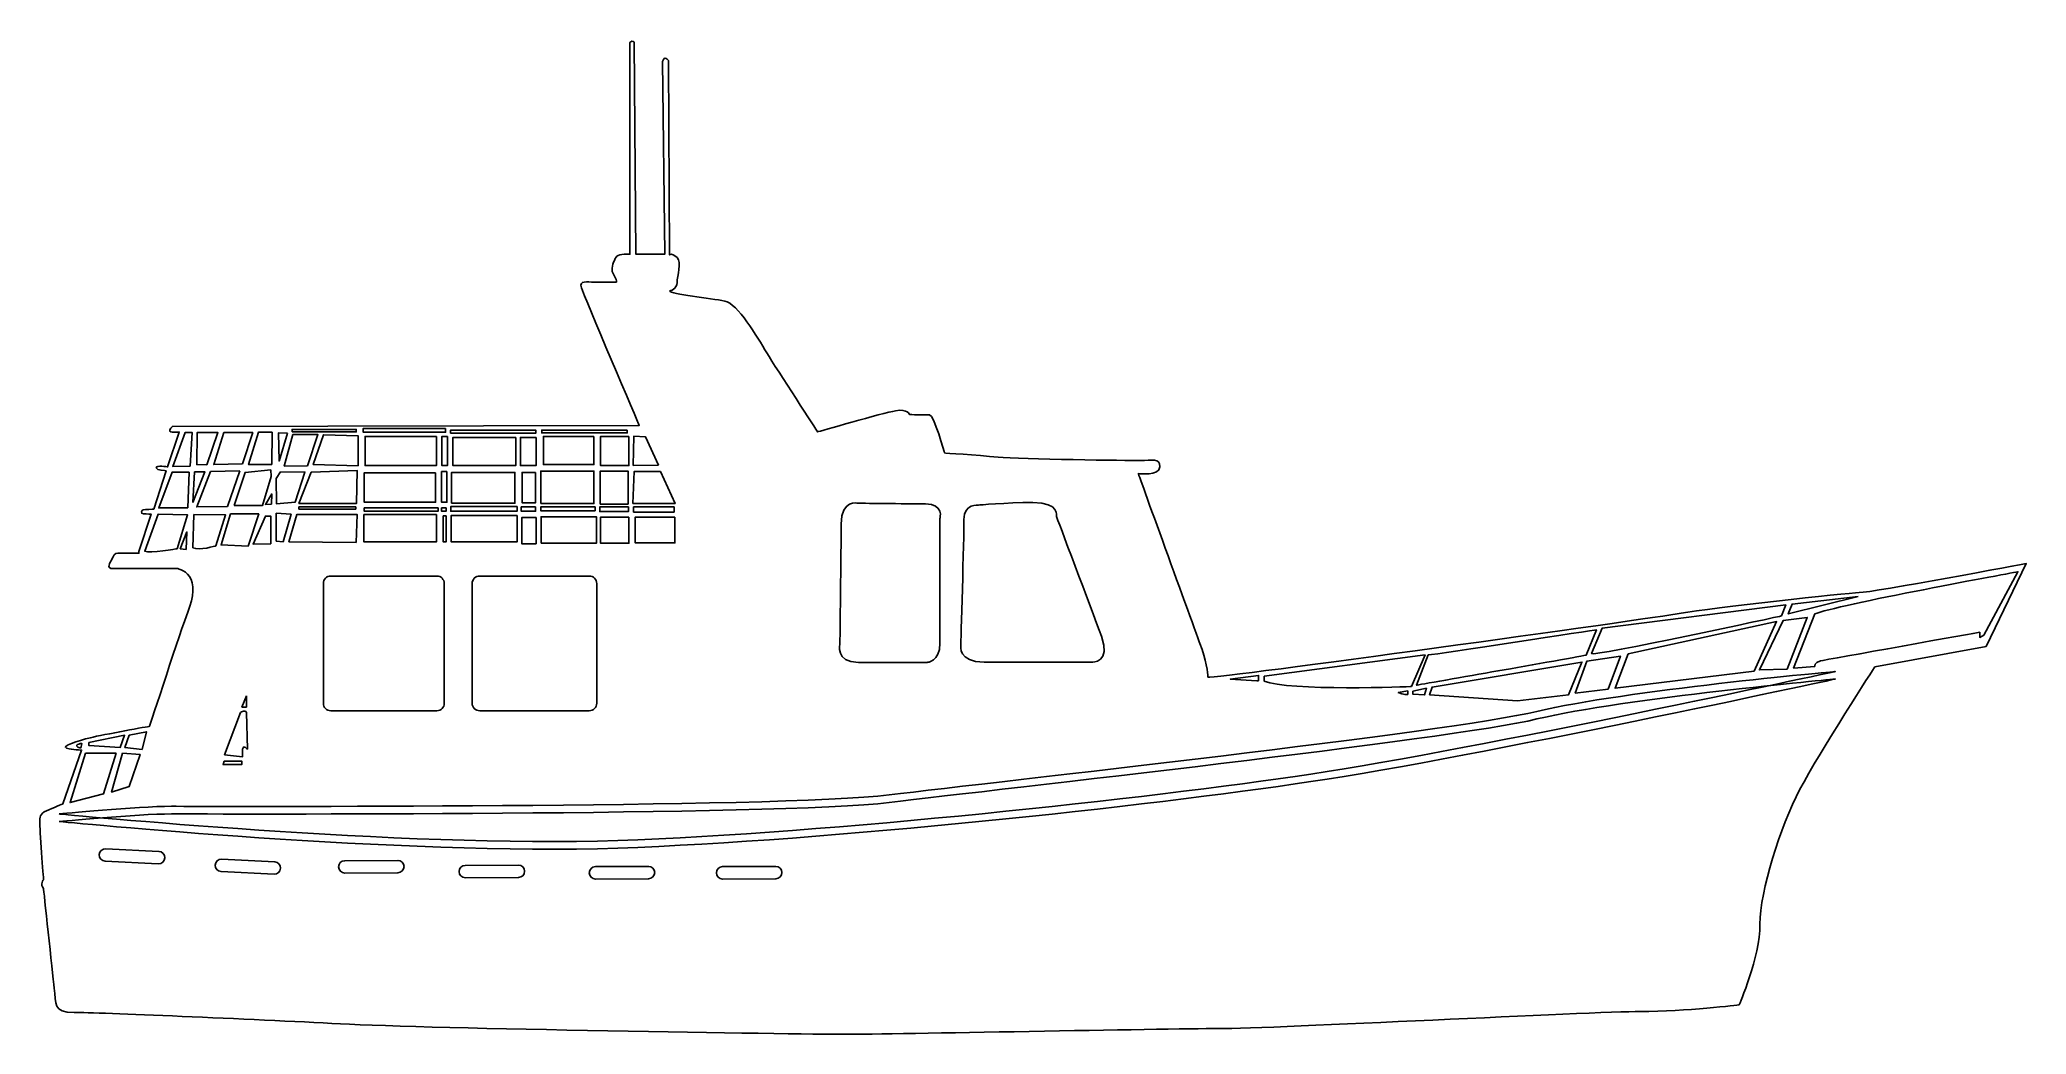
# Model space of a CAD drawing. Header units: centimetres. Extents: x -9.2 to 9.2, y -4.6 to 4.6.
import ezdxf

# ---------------------------------------------------------------- set-up
doc = ezdxf.new("R2010")
doc.units = ezdxf.units.CM
doc.header["$MEASUREMENT"] = 0
doc.layers.add('Camada 1', color=7, linetype='Continuous')

msp = doc.modelspace()

# ---------------------------------------------------------------- linework, layer by layer
at = {"layer": 'Camada 1'}
for points, knots in [([(6.00968, -0.70107), (6.28363, -0.654), (7.54776, -0.50946), (7.66132, -0.50946), (7.66132, -0.50946), (7.77477, -0.50946), (9.21133, -0.23932), (9.21133, -0.23932), (9.21133, -0.23932), (9.21133, -0.23932), (8.8393, -1.01018), (8.8393, -1.01018), (8.8393, -1.01018), (8.8393, -1.01018), (7.80745, -1.19764), (7.80745, -1.19764), (7.80745, -1.19764), (7.80745, -1.19764), (7.29672, -1.98115), (7.11186, -2.33352), (7.11186, -2.33352), (6.927, -2.68552), (6.742, -3.27586), (6.742, -3.58384), (6.742, -3.58384), (6.742, -3.89195), (6.54827, -4.33235), (6.54827, -4.33235), (6.54827, -4.33235), (6.54827, -4.33235), (6.05506, -4.394), (5.63255, -4.394), (5.63255, -4.394), (5.20967, -4.394), (2.2248, -4.55259), (1.72283, -4.55259), (1.72283, -4.55259), (1.22076, -4.55259), (-1.30638, -4.60527), (-1.74678, -4.60527), (-1.74678, -4.60527), (-2.18689, -4.60527), (-5.60364, -4.55259), (-6.4226, -4.50856), (-6.4226, -4.50856), (-7.24151, -4.46453), (-8.69164, -4.40265), (-8.89135, -4.40265), (-8.89135, -4.40265), (-9.09093, -4.40265), (-9.0587, -4.32346), (-9.07629, -4.17678), (-9.07629, -4.17678), (-9.09381, -4.02975), (-9.17606, -3.25206), (-9.17606, -3.25206), (-9.17606, -3.25206), (-9.21128, -3.21669), (-9.17606, -3.16996), (-9.17606, -3.16996), (-9.17606, -3.16996), (-9.17606, -3.16996), (-9.21132, -2.68245), (-9.21132, -2.63843), (-9.21132, -2.63843), (-9.21132, -2.59441), (-9.21132, -2.55937), (-9.1497, -2.53286), (-9.1497, -2.53286), (-9.08797, -2.50635), (-8.99701, -2.46828), (-8.99701, -2.46828), (-8.99701, -2.46828), (-8.99701, -2.46828), (-8.82387, -1.96928), (-8.82387, -1.96928), (-8.82387, -1.96928), (-8.82387, -1.96928), (-8.90602, -1.96928), (-8.9618, -1.95174), (-8.9618, -1.95174), (-9.01752, -1.93388), (-8.85909, -1.88393), (-8.74161, -1.85472), (-8.74161, -1.85472), (-8.62424, -1.82551), (-8.19276, -1.74912), (-8.19276, -1.74912), (-8.19276, -1.74912), (-8.19276, -1.74912), (-7.89629, -0.838), (-7.83756, -0.68952), (-7.83756, -0.68952), (-7.77888, -0.54082), (-7.77888, -0.42713), (-7.8219, -0.36064), (-7.8219, -0.36064), (-7.86497, -0.29415), (-7.94522, -0.28415), (-7.94522, -0.28415), (-7.94522, -0.28415), (-7.94522, -0.28415), (-8.45981, -0.2864), (-8.53029, -0.2864), (-8.53029, -0.2864), (-8.60072, -0.2864), (-8.5577, -0.23338), (-8.54204, -0.20012), (-8.54204, -0.20012), (-8.52643, -0.16686), (-8.51667, -0.14339), (-8.48727, -0.14339), (-8.48727, -0.14339), (-8.4579, -0.14339), (-8.29156, -0.14339), (-8.29156, -0.14339), (-8.29156, -0.14339), (-8.29156, -0.14339), (-8.29156, -0.12778), (-8.29156, -0.12778), (-8.29156, -0.12778), (-8.29156, -0.12778), (-8.17811, 0.21861), (-8.17811, 0.21861), (-8.17811, 0.21861), (-8.17811, 0.21861), (-8.21523, 0.22052), (-8.24849, 0.22052), (-8.24849, 0.22052), (-8.2818, 0.22052), (-8.26614, 0.2597), (-8.25241, 0.2597), (-8.25241, 0.2597), (-8.23876, 0.2597), (-8.15459, 0.26565), (-8.15459, 0.26565), (-8.15459, 0.26565), (-8.15459, 0.26565), (-8.03918, 0.6217), (-8.03918, 0.6217), (-8.03918, 0.6217), (-8.03918, 0.6217), (-8.13118, 0.6217), (-8.13118, 0.64932), (-8.13118, 0.64932), (-8.13118, 0.67649), (-8.02548, 0.65707), (-8.02548, 0.65707), (-8.02548, 0.65707), (-8.02548, 0.65707), (-7.91782, 0.97999), (-7.91782, 0.97999), (-7.91782, 0.97999), (-7.91782, 0.97999), (-7.93153, 0.97999), (-7.98235, 0.97999), (-7.98235, 0.97999), (-8.03328, 0.97999), (-7.98235, 1.03076), (-7.98235, 1.03076), (-7.98235, 1.03076), (-7.98235, 1.03076), (-3.65168, 1.04232), (-3.65168, 1.04232), (-3.65168, 1.04232), (-3.65168, 1.04232), (-4.16436, 2.24379), (-4.18794, 2.31838), (-4.18794, 2.31838), (-4.21141, 2.39273), (-4.13505, 2.36926), (-4.06848, 2.36926), (-4.06848, 2.36926), (-4.00194, 2.36926), (-3.90018, 2.36926), (-3.86885, 2.36926), (-3.86885, 2.36926), (-3.83768, 2.36926), (-3.90417, 2.44755), (-3.90417, 2.48462), (-3.90417, 2.48462), (-3.90417, 2.5219), (-3.8797, 2.59133), (-3.85914, 2.6121), (-3.85914, 2.6121), (-3.83858, 2.63245), (-3.73783, 2.6294), (-3.73783, 2.6294), (-3.73783, 2.6294), (-3.73783, 2.6294), (-3.73781, 4.59441), (-3.73781, 4.59441), (-3.73781, 4.59441), (-3.71328, 4.61873), (-3.69857, 4.59441), (-3.69857, 4.59441), (-3.69857, 4.59441), (-3.69857, 4.59441), (-3.68291, 2.6294), (-3.68291, 2.6294), (-3.68291, 2.6294), (-3.68291, 2.6294), (-3.41491, 2.6294), (-3.41491, 2.6294), (-3.41491, 2.6294), (-3.41491, 2.6294), (-3.43446, 4.41621), (-3.43446, 4.41621), (-3.43446, 4.41621), (-3.4188, 4.47878), (-3.37964, 4.42407), (-3.37964, 4.42407), (-3.37964, 4.42407), (-3.37964, 4.42407), (-3.36993, 2.62345), (-3.36993, 2.62345), (-3.36993, 2.62345), (-3.36993, 2.62345), (-3.34842, 2.64512), (-3.30143, 2.59829), (-3.30143, 2.59829), (-3.25444, 2.55135), (-3.30143, 2.4297), (-3.30143, 2.36736), (-3.30143, 2.36736), (-3.30143, 2.30468), (-3.36792, 2.28896), (-3.36792, 2.28896), (-3.36792, 2.28896), (-3.36792, 2.26165), (-2.98046, 2.21842), (-2.85915, 2.19527), (-2.85915, 2.19527), (-2.73786, 2.17146), (-2.56168, 1.86639), (-2.46778, 1.71375), (-2.46778, 1.71375), (-2.37388, 1.56111), (-1.99807, 0.98189), (-1.99807, 0.98189), (-1.99807, 0.98189), (-1.99807, 0.98189), (-1.38752, 1.158), (-1.27401, 1.17744), (-1.27401, 1.17744), (-1.16056, 1.1972), (-1.14484, 1.14207), (-1.14484, 1.14207), (-1.14484, 1.14207), (-1.14484, 1.14207), (-1.004, 1.13823), (-0.96088, 1.13823), (-0.96088, 1.13823), (-0.91791, 1.13823), (-0.82015, 0.78599), (-0.82015, 0.78599), (-0.82015, 0.78599), (-0.82015, 0.78599), (-0.52644, 0.76657), (-0.32302, 0.74702), (-0.32302, 0.74702), (-0.11945, 0.72736), (0.89031, 0.71567), (0.99601, 0.71567), (0.99601, 0.71567), (1.10171, 0.71567), (1.17595, 0.74298), (1.17595, 0.65704), (1.17595, 0.65704), (1.17595, 0.57065), (0.97635, 0.59415), (0.97635, 0.59415), (0.97635, 0.59415), (0.97635, 0.59415), (1.5166, -0.89699), (1.56738, -1.03775), (1.56738, -1.03775), (1.61826, -1.1788), (1.62231, -1.29225), (1.62231, -1.29225), (1.62231, -1.29225), (1.69652, -1.31162), (5.73573, -0.748), (6.00968, -0.70107)], [0, 0, 0, 0, 0.01388889, 0.01388889, 0.01388889, 0.01388889, 0.02777778, 0.02777778, 0.02777778, 0.02777778, 0.04166667, 0.04166667, 0.04166667, 0.04166667, 0.05555556, 0.05555556, 0.05555556, 0.05555556, 0.06944444, 0.06944444, 0.06944444, 0.06944444, 0.08333333, 0.08333333, 0.08333333, 0.08333333, 0.09722222, 0.09722222, 0.09722222, 0.09722222, 0.11111111, 0.11111111, 0.11111111, 0.11111111, 0.125, 0.125, 0.125, 0.125, 0.13888889, 0.13888889, 0.13888889, 0.13888889, 0.15277778, 0.15277778, 0.15277778, 0.15277778, 0.16666667, 0.16666667, 0.16666667, 0.16666667, 0.18055556, 0.18055556, 0.18055556, 0.18055556, 0.19444444, 0.19444444, 0.19444444, 0.19444444, 0.20833333, 0.20833333, 0.20833333, 0.20833333, 0.22222222, 0.22222222, 0.22222222, 0.22222222, 0.23611111, 0.23611111, 0.23611111, 0.23611111, 0.25, 0.25, 0.25, 0.25, 0.26388889, 0.26388889, 0.26388889, 0.26388889, 0.27777778, 0.27777778, 0.27777778, 0.27777778, 0.29166667, 0.29166667, 0.29166667, 0.29166667, 0.30555556, 0.30555556, 0.30555556, 0.30555556, 0.31944444, 0.31944444, 0.31944444, 0.31944444, 0.33333333, 0.33333333, 0.33333333, 0.33333333, 0.34722222, 0.34722222, 0.34722222, 0.34722222, 0.36111111, 0.36111111, 0.36111111, 0.36111111, 0.375, 0.375, 0.375, 0.375, 0.38888889, 0.38888889, 0.38888889, 0.38888889, 0.40277778, 0.40277778, 0.40277778, 0.40277778, 0.41666667, 0.41666667, 0.41666667, 0.41666667, 0.43055556, 0.43055556, 0.43055556, 0.43055556, 0.44444444, 0.44444444, 0.44444444, 0.44444444, 0.45833333, 0.45833333, 0.45833333, 0.45833333, 0.47222222, 0.47222222, 0.47222222, 0.47222222, 0.48611111, 0.48611111, 0.48611111, 0.48611111, 0.5, 0.5, 0.5, 0.5, 0.51388889, 0.51388889, 0.51388889, 0.51388889, 0.52777778, 0.52777778, 0.52777778, 0.52777778, 0.54166667, 0.54166667, 0.54166667, 0.54166667, 0.55555556, 0.55555556, 0.55555556, 0.55555556, 0.56944444, 0.56944444, 0.56944444, 0.56944444, 0.58333333, 0.58333333, 0.58333333, 0.58333333, 0.59722222, 0.59722222, 0.59722222, 0.59722222, 0.61111111, 0.61111111, 0.61111111, 0.61111111, 0.625, 0.625, 0.625, 0.625, 0.63888889, 0.63888889, 0.63888889, 0.63888889, 0.65277778, 0.65277778, 0.65277778, 0.65277778, 0.66666667, 0.66666667, 0.66666667, 0.66666667, 0.68055556, 0.68055556, 0.68055556, 0.68055556, 0.69444444, 0.69444444, 0.69444444, 0.69444444, 0.70833333, 0.70833333, 0.70833333, 0.70833333, 0.72222222, 0.72222222, 0.72222222, 0.72222222, 0.73611111, 0.73611111, 0.73611111, 0.73611111, 0.75, 0.75, 0.75, 0.75, 0.76388889, 0.76388889, 0.76388889, 0.76388889, 0.77777778, 0.77777778, 0.77777778, 0.77777778, 0.79166667, 0.79166667, 0.79166667, 0.79166667, 0.80555556, 0.80555556, 0.80555556, 0.80555556, 0.81944444, 0.81944444, 0.81944444, 0.81944444, 0.83333333, 0.83333333, 0.83333333, 0.83333333, 0.84722222, 0.84722222, 0.84722222, 0.84722222, 0.86111111, 0.86111111, 0.86111111, 0.86111111, 0.875, 0.875, 0.875, 0.875, 0.88888889, 0.88888889, 0.88888889, 0.88888889, 0.90277778, 0.90277778, 0.90277778, 0.90277778, 0.91666667, 0.91666667, 0.91666667, 0.91666667, 0.93055556, 0.93055556, 0.93055556, 0.93055556, 0.94444444, 0.94444444, 0.94444444, 0.94444444, 0.95833333, 0.95833333, 0.95833333, 0.95833333, 0.97222222, 0.97222222, 0.97222222, 0.97222222, 1, 1, 1, 1]), ([(-7.817, 0.66384), (-7.817, 0.66384), (-7.79649, 0.97507), (-7.79649, 0.97507), (-7.79649, 0.97507), (-7.79649, 0.97507), (-7.86393, 0.97507), (-7.86393, 0.97507), (-7.86393, 0.97507), (-7.86393, 0.97507), (-7.97844, 0.66069), (-7.97844, 0.66069), (-7.97844, 0.66069), (-7.97844, 0.66069), (-7.817, 0.66384), (-7.817, 0.66384)], [0, 0, 0, 0, 0.2, 0.2, 0.2, 0.2, 0.4, 0.4, 0.4, 0.4, 0.6, 0.6, 0.6, 0.6, 1, 1, 1, 1]), ([(-7.66145, 0.67553), (-7.66145, 0.67553), (-7.55874, 0.97509), (-7.55874, 0.97509), (-7.55874, 0.97509), (-7.55874, 0.97509), (-7.75241, 0.9751), (-7.75241, 0.9751), (-7.75241, 0.9751), (-7.75241, 0.9751), (-7.75537, 0.67848), (-7.75537, 0.67848), (-7.75537, 0.67848), (-7.75537, 0.67848), (-7.66145, 0.67553), (-7.66145, 0.67553)], [0, 0, 0, 0, 0.2, 0.2, 0.2, 0.2, 0.4, 0.4, 0.4, 0.4, 0.6, 0.6, 0.6, 0.6, 1, 1, 1, 1]), ([(-7.32977, 0.6844), (-7.32977, 0.6844), (-7.23582, 0.97507), (-7.23582, 0.97507), (-7.23582, 0.97507), (-7.23582, 0.97507), (-7.50291, 0.97507), (-7.50291, 0.97507), (-7.50291, 0.97507), (-7.50291, 0.97507), (-7.59686, 0.67845), (-7.59686, 0.67845), (-7.59686, 0.67845), (-7.59686, 0.67845), (-7.32977, 0.6844), (-7.32977, 0.6844)], [0, 0, 0, 0, 0.2, 0.2, 0.2, 0.2, 0.4, 0.4, 0.4, 0.4, 0.6, 0.6, 0.6, 0.6, 1, 1, 1, 1]), ([(-7.05971, 0.67844), (-7.05971, 0.67844), (-7.05675, 0.97787), (-7.05675, 0.97787), (-7.05675, 0.97787), (-7.05675, 0.97787), (-7.18292, 0.97787), (-7.18292, 0.97787), (-7.18292, 0.97787), (-7.18292, 0.97787), (-7.27402, 0.67844), (-7.27402, 0.67844), (-7.27402, 0.67844), (-7.27402, 0.67844), (-7.05971, 0.67844), (-7.05971, 0.67844)], [0, 0, 0, 0, 0.2, 0.2, 0.2, 0.2, 0.4, 0.4, 0.4, 0.4, 0.6, 0.6, 0.6, 0.6, 1, 1, 1, 1]), ([(-6.91294, 0.96925), (-6.91294, 0.96925), (-6.99803, 0.97195), (-6.99803, 0.97195), (-6.99803, 0.97195), (-6.99803, 0.97195), (-6.99213, 0.71094), (-6.99213, 0.71094), (-6.99213, 0.71094), (-6.99213, 0.71094), (-6.91294, 0.96925), (-6.91294, 0.96925)], [0, 0, 0, 0, 0.25, 0.25, 0.25, 0.25, 0.5, 0.5, 0.5, 0.5, 1, 1, 1, 1]), ([(-6.72802, 0.66654), (-6.72802, 0.66654), (-6.63108, 0.95734), (-6.63108, 0.95734), (-6.63108, 0.95734), (-6.63108, 0.95734), (-6.86301, 0.95734), (-6.86301, 0.95734), (-6.86301, 0.95734), (-6.86301, 0.95734), (-6.94371, 0.66228), (-6.94371, 0.66228), (-6.94371, 0.66228), (-6.94371, 0.66228), (-6.72802, 0.66654), (-6.72802, 0.66654)], [0, 0, 0, 0, 0.2, 0.2, 0.2, 0.2, 0.4, 0.4, 0.4, 0.4, 0.6, 0.6, 0.6, 0.6, 1, 1, 1, 1]), ([(-6.8718, 0.98081), (-6.8718, 0.98081), (-6.2759, 0.98081), (-6.2759, 0.98081), (-6.2759, 0.98081), (-6.2759, 0.98081), (-6.2759, 1.00428), (-6.2759, 1.00428), (-6.2759, 1.00428), (-6.2759, 1.00428), (-6.8718, 1.00428), (-6.8718, 1.00428), (-6.8718, 1.00428), (-6.8718, 1.00428), (-6.8718, 0.98081), (-6.8718, 0.98081)], [0, 0, 0, 0, 0.2, 0.2, 0.2, 0.2, 0.4, 0.4, 0.4, 0.4, 0.6, 0.6, 0.6, 0.6, 1, 1, 1, 1]), ([(-6.25831, 0.66654), (-6.25831, 0.66654), (-6.25831, 0.94565), (-6.25831, 0.94565), (-6.25831, 0.94565), (-6.25831, 0.94565), (-6.58118, 0.9543), (-6.58118, 0.9543), (-6.58118, 0.9543), (-6.58118, 0.9543), (-6.67513, 0.67845), (-6.67513, 0.67845), (-6.67513, 0.67845), (-6.67513, 0.67845), (-6.25831, 0.66654), (-6.25831, 0.66654)], [0, 0, 0, 0, 0.2, 0.2, 0.2, 0.2, 0.4, 0.4, 0.4, 0.4, 0.6, 0.6, 0.6, 0.6, 1, 1, 1, 1]), ([(-5.44815, 1.01327), (-5.44815, 1.01327), (-6.21135, 1.01327), (-6.21135, 1.01327), (-6.21135, 1.01327), (-6.21135, 1.01327), (-6.21135, 0.9779), (-6.21135, 0.9779), (-6.21135, 0.9779), (-6.21135, 0.9779), (-5.44815, 0.9779), (-5.44815, 0.9779), (-5.44815, 0.9779), (-5.44815, 0.9779), (-5.44815, 1.01327), (-5.44815, 1.01327)], [0, 0, 0, 0, 0.2, 0.2, 0.2, 0.2, 0.4, 0.4, 0.4, 0.4, 0.6, 0.6, 0.6, 0.6, 1, 1, 1, 1]), ([(-5.53234, 0.9389), (-5.53234, 0.9389), (-6.19372, 0.9389), (-6.19372, 0.9389), (-6.19372, 0.9389), (-6.19372, 0.9389), (-6.19372, 0.66879), (-6.19372, 0.66879), (-6.19372, 0.66879), (-6.19372, 0.66879), (-5.53234, 0.66879), (-5.53234, 0.66879), (-5.53234, 0.66879), (-5.53234, 0.66879), (-5.53234, 0.9389), (-5.53234, 0.9389)], [0, 0, 0, 0, 0.2, 0.2, 0.2, 0.2, 0.4, 0.4, 0.4, 0.4, 0.6, 0.6, 0.6, 0.6, 1, 1, 1, 1]), ([(-5.43053, 0.9389), (-5.43053, 0.9389), (-5.48141, 0.9389), (-5.48141, 0.9389), (-5.48141, 0.9389), (-5.48141, 0.9389), (-5.48141, 0.66879), (-5.48141, 0.66879), (-5.48141, 0.66879), (-5.48141, 0.66879), (-5.43053, 0.66879), (-5.43053, 0.66879), (-5.43053, 0.66879), (-5.43053, 0.66879), (-5.43053, 0.9389), (-5.43053, 0.9389)], [0, 0, 0, 0, 0.2, 0.2, 0.2, 0.2, 0.4, 0.4, 0.4, 0.4, 0.6, 0.6, 0.6, 0.6, 1, 1, 1, 1]), ([(-5.40114, 0.96925), (-5.40114, 0.96925), (-4.61154, 0.96925), (-4.61154, 0.96925), (-4.61154, 0.96925), (-4.61154, 0.96925), (-4.61154, 0.99833), (-4.61154, 0.99833), (-4.61154, 0.99833), (-4.61154, 0.99833), (-5.40114, 0.99833), (-5.40114, 0.99833), (-5.40114, 0.99833), (-5.40114, 0.99833), (-5.40114, 0.96925), (-5.40114, 0.96925)], [0, 0, 0, 0, 0.2, 0.2, 0.2, 0.2, 0.4, 0.4, 0.4, 0.4, 0.6, 0.6, 0.6, 0.6, 1, 1, 1, 1]), ([(-4.79643, 0.93104), (-4.79643, 0.93104), (-5.37971, 0.93104), (-5.37971, 0.93104), (-5.37971, 0.93104), (-5.37971, 0.93104), (-5.37971, 0.66876), (-5.37971, 0.66876), (-5.37971, 0.66876), (-5.37971, 0.66876), (-4.79643, 0.66876), (-4.79643, 0.66876), (-4.79643, 0.66876), (-4.79643, 0.66876), (-4.79643, 0.93104), (-4.79643, 0.93104)], [0, 0, 0, 0, 0.2, 0.2, 0.2, 0.2, 0.4, 0.4, 0.4, 0.4, 0.6, 0.6, 0.6, 0.6, 1, 1, 1, 1]), ([(-4.60858, 0.93104), (-4.60858, 0.93104), (-4.75341, 0.93104), (-4.75341, 0.93104), (-4.75341, 0.93104), (-4.75341, 0.93104), (-4.75341, 0.66876), (-4.75341, 0.66876), (-4.75341, 0.66876), (-4.75341, 0.66876), (-4.60858, 0.66876), (-4.60858, 0.66876), (-4.60858, 0.66876), (-4.60858, 0.66876), (-4.60858, 0.93104), (-4.60858, 0.93104)], [0, 0, 0, 0, 0.2, 0.2, 0.2, 0.2, 0.4, 0.4, 0.4, 0.4, 0.6, 0.6, 0.6, 0.6, 1, 1, 1, 1]), ([(-3.76326, 0.99833), (-3.76326, 0.99833), (-4.55577, 0.99833), (-4.55577, 0.99833), (-4.55577, 0.99833), (-4.55577, 0.99833), (-4.55577, 0.97192), (-4.55577, 0.97192), (-4.55577, 0.97192), (-4.55577, 0.97192), (-3.76326, 0.97192), (-3.76326, 0.97192), (-3.76326, 0.97192), (-3.76326, 0.97192), (-3.76326, 0.99833), (-3.76326, 0.99833)], [0, 0, 0, 0, 0.2, 0.2, 0.2, 0.2, 0.4, 0.4, 0.4, 0.4, 0.6, 0.6, 0.6, 0.6, 1, 1, 1, 1]), ([(-4.07235, 0.9389), (-4.07235, 0.9389), (-4.5401, 0.9389), (-4.5401, 0.9389), (-4.5401, 0.9389), (-4.5401, 0.9389), (-4.5401, 0.67844), (-4.5401, 0.67844), (-4.5401, 0.67844), (-4.5401, 0.67844), (-4.07235, 0.67844), (-4.07235, 0.67844), (-4.07235, 0.67844), (-4.07235, 0.67844), (-4.07235, 0.9389), (-4.07235, 0.9389)], [0, 0, 0, 0, 0.2, 0.2, 0.2, 0.2, 0.4, 0.4, 0.4, 0.4, 0.6, 0.6, 0.6, 0.6, 1, 1, 1, 1]), ([(-3.74755, 0.9389), (-3.74755, 0.9389), (-4.00975, 0.9389), (-4.00975, 0.9389), (-4.00975, 0.9389), (-4.00975, 0.9389), (-4.00975, 0.66879), (-4.00975, 0.66879), (-4.00975, 0.66879), (-4.00975, 0.66879), (-3.74755, 0.66879), (-3.74755, 0.66879), (-3.74755, 0.66879), (-3.74755, 0.66879), (-3.74755, 0.9389), (-3.74755, 0.9389)], [0, 0, 0, 0, 0.2, 0.2, 0.2, 0.2, 0.4, 0.4, 0.4, 0.4, 0.6, 0.6, 0.6, 0.6, 1, 1, 1, 1]), ([(-3.47164, 0.6744), (-3.47164, 0.6744), (-3.59293, 0.93486), (-3.59293, 0.93486), (-3.59293, 0.93486), (-3.59293, 0.93486), (-3.70263, 0.94081), (-3.70263, 0.94081), (-3.70263, 0.94081), (-3.70263, 0.94081), (-3.70644, 0.6707), (-3.70644, 0.6707), (-3.70644, 0.6707), (-3.70644, 0.6707), (-3.47164, 0.6744), (-3.47164, 0.6744)], [0, 0, 0, 0, 0.2, 0.2, 0.2, 0.2, 0.4, 0.4, 0.4, 0.4, 0.6, 0.6, 0.6, 0.6, 1, 1, 1, 1]), ([(-7.83901, 0.27781), (-7.83901, 0.27781), (-7.82586, 0.60801), (-7.82586, 0.60801), (-7.82586, 0.60801), (-7.82586, 0.60801), (-7.98429, 0.60801), (-7.98429, 0.60801), (-7.98429, 0.60801), (-7.98429, 0.60801), (-8.10761, 0.27643), (-8.10761, 0.27643), (-8.10761, 0.27643), (-8.10761, 0.27643), (-7.83901, 0.27781), (-7.83901, 0.27781)], [0, 0, 0, 0, 0.2, 0.2, 0.2, 0.2, 0.4, 0.4, 0.4, 0.4, 0.6, 0.6, 0.6, 0.6, 1, 1, 1, 1]), ([(-7.79062, 0.3262), (-7.79062, 0.3262), (-7.67905, 0.61092), (-7.67905, 0.61092), (-7.67905, 0.61092), (-7.67905, 0.61092), (-7.77596, 0.61092), (-7.77596, 0.61092), (-7.77596, 0.61092), (-7.77596, 0.61092), (-7.79062, 0.3262), (-7.79062, 0.3262)], [0, 0, 0, 0, 0.25, 0.25, 0.25, 0.25, 0.5, 0.5, 0.5, 0.5, 1, 1, 1, 1]), ([(-7.35617, 0.61981), (-7.35617, 0.61981), (-7.62618, 0.61386), (-7.62618, 0.61386), (-7.62618, 0.61386), (-7.62618, 0.61386), (-7.7554, 0.28512), (-7.7554, 0.28512), (-7.7554, 0.28512), (-7.7554, 0.28512), (-7.47068, 0.29084), (-7.47068, 0.29084), (-7.47068, 0.29084), (-7.47068, 0.29084), (-7.35617, 0.61981), (-7.35617, 0.61981)], [0, 0, 0, 0, 0.2, 0.2, 0.2, 0.2, 0.4, 0.4, 0.4, 0.4, 0.6, 0.6, 0.6, 0.6, 1, 1, 1, 1]), ([(-7.40896, 0.29969), (-7.40896, 0.29969), (-7.14485, 0.29969), (-7.14485, 0.29969), (-7.14485, 0.29969), (-7.14485, 0.29969), (-7.06555, 0.56689), (-7.06555, 0.56689), (-7.06555, 0.56689), (-7.06555, 0.56689), (-7.06851, 0.62843), (-7.06851, 0.62843), (-7.06851, 0.62843), (-7.06851, 0.62843), (-7.30624, 0.6052), (-7.30624, 0.6052), (-7.30624, 0.6052), (-7.30624, 0.6052), (-7.40896, 0.29969), (-7.40896, 0.29969)], [0, 0, 0, 0, 0.16666667, 0.16666667, 0.16666667, 0.16666667, 0.33333333, 0.33333333, 0.33333333, 0.33333333, 0.5, 0.5, 0.5, 0.5, 0.66666667, 0.66666667, 0.66666667, 0.66666667, 1, 1, 1, 1]), ([(-6.97747, 0.61095), (-6.97747, 0.61095), (-7.01864, 0.54941), (-7.01864, 0.54941), (-7.01864, 0.54941), (-7.01864, 0.54941), (-7.01568, 0.31457), (-7.01568, 0.31457), (-7.01568, 0.31457), (-7.01568, 0.31457), (-6.84248, 0.32918), (-6.84248, 0.32918), (-6.84248, 0.32918), (-6.84248, 0.32918), (-6.75152, 0.60808), (-6.75152, 0.60808), (-6.75152, 0.60808), (-6.75152, 0.60808), (-6.97747, 0.61095), (-6.97747, 0.61095)], [0, 0, 0, 0, 0.16666667, 0.16666667, 0.16666667, 0.16666667, 0.33333333, 0.33333333, 0.33333333, 0.33333333, 0.5, 0.5, 0.5, 0.5, 0.66666667, 0.66666667, 0.66666667, 0.66666667, 1, 1, 1, 1]), ([(-6.69281, 0.60801), (-6.69281, 0.60801), (-6.80732, 0.31755), (-6.80732, 0.31755), (-6.80732, 0.31755), (-6.80732, 0.31755), (-6.27302, 0.31755), (-6.27302, 0.31755), (-6.27302, 0.31755), (-6.27302, 0.31755), (-6.26712, 0.62248), (-6.26712, 0.62248), (-6.26712, 0.62248), (-6.26712, 0.62248), (-6.69281, 0.60801), (-6.69281, 0.60801)], [0, 0, 0, 0, 0.2, 0.2, 0.2, 0.2, 0.4, 0.4, 0.4, 0.4, 0.6, 0.6, 0.6, 0.6, 1, 1, 1, 1]), ([(-5.5401, 0.6023), (-5.5401, 0.6023), (-6.20158, 0.6023), (-6.20158, 0.6023), (-6.20158, 0.6023), (-6.20158, 0.6023), (-6.20158, 0.32835), (-6.20158, 0.32835), (-6.20158, 0.32835), (-6.20158, 0.32835), (-5.5401, 0.32835), (-5.5401, 0.32835), (-5.5401, 0.32835), (-5.5401, 0.32835), (-5.5401, 0.6023), (-5.5401, 0.6023)], [0, 0, 0, 0, 0.2, 0.2, 0.2, 0.2, 0.4, 0.4, 0.4, 0.4, 0.6, 0.6, 0.6, 0.6, 1, 1, 1, 1]), ([(-5.43445, 0.61386), (-5.43445, 0.61386), (-5.48538, 0.61386), (-5.48538, 0.61386), (-5.48538, 0.61386), (-5.48538, 0.61386), (-5.48538, 0.32835), (-5.48538, 0.32835), (-5.48538, 0.32835), (-5.48538, 0.32835), (-5.43445, 0.32835), (-5.43445, 0.32835), (-5.43445, 0.32835), (-5.43445, 0.32835), (-5.43445, 0.61386), (-5.43445, 0.61386)], [0, 0, 0, 0, 0.2, 0.2, 0.2, 0.2, 0.4, 0.4, 0.4, 0.4, 0.6, 0.6, 0.6, 0.6, 1, 1, 1, 1]), ([(-5.39143, 0.32025), (-5.39143, 0.32025), (-4.80434, 0.32025), (-4.80434, 0.32025), (-4.80434, 0.32025), (-4.80434, 0.32025), (-4.80434, 0.60611), (-4.80434, 0.60611), (-4.80434, 0.60611), (-4.80434, 0.60611), (-5.39143, 0.60611), (-5.39143, 0.60611), (-5.39143, 0.60611), (-5.39143, 0.60611), (-5.39143, 0.32025), (-5.39143, 0.32025)], [0, 0, 0, 0, 0.2, 0.2, 0.2, 0.2, 0.4, 0.4, 0.4, 0.4, 0.6, 0.6, 0.6, 0.6, 1, 1, 1, 1]), ([(-4.61252, 0.60611), (-4.61252, 0.60611), (-4.7378, 0.60611), (-4.7378, 0.60611), (-4.7378, 0.60611), (-4.7378, 0.60611), (-4.7378, 0.3243), (-4.7378, 0.3243), (-4.7378, 0.3243), (-4.7378, 0.3243), (-4.61252, 0.3243), (-4.61252, 0.3243), (-4.61252, 0.3243), (-4.61252, 0.3243), (-4.61252, 0.60611), (-4.61252, 0.60611)], [0, 0, 0, 0, 0.2, 0.2, 0.2, 0.2, 0.4, 0.4, 0.4, 0.4, 0.6, 0.6, 0.6, 0.6, 1, 1, 1, 1]), ([(-4.56556, 0.31644), (-4.56556, 0.31644), (-4.07235, 0.31644), (-4.07235, 0.31644), (-4.07235, 0.31644), (-4.07235, 0.31644), (-4.07235, 0.61791), (-4.07235, 0.61791), (-4.07235, 0.61791), (-4.07235, 0.61791), (-4.56556, 0.61791), (-4.56556, 0.61791), (-4.56556, 0.61791), (-4.56556, 0.61791), (-4.56556, 0.31644), (-4.56556, 0.31644)], [0, 0, 0, 0, 0.2, 0.2, 0.2, 0.2, 0.4, 0.4, 0.4, 0.4, 0.6, 0.6, 0.6, 0.6, 1, 1, 1, 1]), ([(-4.01369, 0.31239), (-4.01369, 0.31239), (-3.7554, 0.31239), (-3.7554, 0.31239), (-3.7554, 0.31239), (-3.7554, 0.31239), (-3.7554, 0.6179), (-3.7554, 0.6179), (-3.7554, 0.6179), (-3.7554, 0.6179), (-4.01369, 0.61791), (-4.01369, 0.61791), (-4.01369, 0.61791), (-4.01369, 0.61791), (-4.01369, 0.31239), (-4.01369, 0.31239)], [0, 0, 0, 0, 0.2, 0.2, 0.2, 0.2, 0.4, 0.4, 0.4, 0.4, 0.6, 0.6, 0.6, 0.6, 1, 1, 1, 1]), ([(-3.71048, 0.31644), (-3.71048, 0.31644), (-3.319, 0.31644), (-3.319, 0.31644), (-3.319, 0.31644), (-3.319, 0.31644), (-3.45597, 0.61576), (-3.45597, 0.61576), (-3.45597, 0.61576), (-3.45597, 0.61576), (-3.69857, 0.61576), (-3.69857, 0.61576), (-3.69857, 0.61576), (-3.69857, 0.61576), (-3.71048, 0.31644), (-3.71048, 0.31644)], [0, 0, 0, 0, 0.2, 0.2, 0.2, 0.2, 0.4, 0.4, 0.4, 0.4, 0.6, 0.6, 0.6, 0.6, 1, 1, 1, 1]), ([(-7.06267, 0.31163), (-7.06267, 0.31163), (-7.05971, 0.40564), (-7.05971, 0.40564), (-7.05971, 0.40564), (-7.05971, 0.40564), (-7.11839, 0.30862), (-7.11839, 0.30862), (-7.11839, 0.30862), (-7.11839, 0.30862), (-7.06267, 0.31163), (-7.06267, 0.31163)], [0, 0, 0, 0, 0.25, 0.25, 0.25, 0.25, 0.5, 0.5, 0.5, 0.5, 1, 1, 1, 1]), ([(-7.93735, -0.10229), (-7.93735, -0.10229), (-7.84051, 0.21164), (-7.84051, 0.21164), (-7.84051, 0.21164), (-7.84051, 0.21164), (-8.11345, 0.21759), (-8.11345, 0.21759), (-8.11345, 0.21759), (-8.11345, 0.21759), (-8.23677, -0.12589), (-8.23677, -0.12589), (-8.23677, -0.12589), (-8.19035, -0.14933), (-7.93735, -0.10229), (-7.93735, -0.10229)], [0, 0, 0, 0, 0.2, 0.2, 0.2, 0.2, 0.4, 0.4, 0.4, 0.4, 0.6, 0.6, 0.6, 0.6, 1, 1, 1, 1]), ([(-7.57916, -0.07588), (-7.57916, -0.07588), (-7.48817, 0.21164), (-7.48817, 0.21164), (-7.48817, 0.21164), (-7.48817, 0.21164), (-7.78183, 0.21455), (-7.78183, 0.21455), (-7.78183, 0.21455), (-7.78183, 0.21455), (-7.79059, -0.09343), (-7.79059, -0.09343), (-7.79059, -0.09343), (-7.73058, -0.12229), (-7.57916, -0.07588), (-7.57916, -0.07588)], [0, 0, 0, 0, 0.2, 0.2, 0.2, 0.2, 0.4, 0.4, 0.4, 0.4, 0.6, 0.6, 0.6, 0.6, 1, 1, 1, 1]), ([(-7.27688, -0.07879), (-7.27688, -0.07879), (-7.18007, 0.22053), (-7.18007, 0.22053), (-7.18007, 0.22053), (-7.18007, 0.22053), (-7.44126, 0.22053), (-7.44126, 0.22053), (-7.44126, 0.22053), (-7.44126, 0.22053), (-7.52945, -0.06723), (-7.52945, -0.06723), (-7.52945, -0.06723), (-7.52945, -0.06723), (-7.27688, -0.07879), (-7.27688, -0.07879)], [0, 0, 0, 0, 0.2, 0.2, 0.2, 0.2, 0.4, 0.4, 0.4, 0.4, 0.6, 0.6, 0.6, 0.6, 1, 1, 1, 1]), ([(-7.06852, -0.05532), (-7.06852, -0.05532), (-7.06852, 0.19998), (-7.06852, 0.19998), (-7.06852, 0.19998), (-7.06852, 0.19998), (-7.11839, 0.19997), (-7.11839, 0.19997), (-7.11839, 0.19997), (-7.11839, 0.19997), (-7.23285, -0.05826), (-7.23285, -0.05826), (-7.23285, -0.05826), (-7.23285, -0.05826), (-7.06852, -0.05532), (-7.06852, -0.05532)], [0, 0, 0, 0, 0.2, 0.2, 0.2, 0.2, 0.4, 0.4, 0.4, 0.4, 0.6, 0.6, 0.6, 0.6, 1, 1, 1, 1]), ([(-6.954, -0.03781), (-6.954, -0.03781), (-6.8806, 0.21762), (-6.8806, 0.21762), (-6.8806, 0.21762), (-6.8806, 0.21762), (-7.01863, 0.22648), (-7.01863, 0.22648), (-7.01863, 0.22648), (-7.01863, 0.22648), (-7.01863, -0.03183), (-7.01863, -0.03183), (-7.01863, -0.03183), (-7.01863, -0.03183), (-6.954, -0.03781), (-6.954, -0.03781)], [0, 0, 0, 0, 0.2, 0.2, 0.2, 0.2, 0.4, 0.4, 0.4, 0.4, 0.6, 0.6, 0.6, 0.6, 1, 1, 1, 1]), ([(-6.27588, -0.04366), (-6.27588, -0.04366), (-6.26712, 0.21457), (-6.26712, 0.21457), (-6.26712, 0.21457), (-6.26712, 0.21457), (-6.82782, 0.21458), (-6.82782, 0.21458), (-6.82782, 0.21458), (-6.82782, 0.21458), (-6.90116, -0.03781), (-6.90116, -0.03781), (-6.90116, -0.03781), (-6.90116, -0.03781), (-6.27588, -0.04366), (-6.27588, -0.04366)], [0, 0, 0, 0, 0.2, 0.2, 0.2, 0.2, 0.4, 0.4, 0.4, 0.4, 0.6, 0.6, 0.6, 0.6, 1, 1, 1, 1]), ([(-6.27987, 0.28511), (-6.27987, 0.28511), (-6.80732, 0.28511), (-6.80732, 0.28511), (-6.80732, 0.28511), (-6.80732, 0.28511), (-6.80732, 0.26569), (-6.80732, 0.26569), (-6.80732, 0.26569), (-6.80732, 0.26569), (-6.27987, 0.26569), (-6.27987, 0.26569), (-6.27987, 0.26569), (-6.27987, 0.26569), (-6.27987, 0.28511), (-6.27987, 0.28511)], [0, 0, 0, 0, 0.2, 0.2, 0.2, 0.2, 0.4, 0.4, 0.4, 0.4, 0.6, 0.6, 0.6, 0.6, 1, 1, 1, 1]), ([(-5.53234, 0.21458), (-5.53234, 0.21458), (-6.20558, 0.21458), (-6.20558, 0.21458), (-6.20558, 0.21458), (-6.20558, 0.21458), (-6.20558, -0.03958), (-6.20558, -0.03958), (-6.20558, -0.03958), (-6.20558, -0.03958), (-5.53234, -0.03958), (-5.53234, -0.03958), (-5.53234, -0.03958), (-5.53234, -0.03958), (-5.53234, 0.21458), (-5.53234, 0.21458)], [0, 0, 0, 0, 0.2, 0.2, 0.2, 0.2, 0.4, 0.4, 0.4, 0.4, 0.6, 0.6, 0.6, 0.6, 1, 1, 1, 1]), ([(-5.5166, 0.27723), (-5.5166, 0.27723), (-6.20158, 0.27723), (-6.20158, 0.27723), (-6.20158, 0.27723), (-6.20158, 0.27723), (-6.20158, 0.2459), (-6.20158, 0.2459), (-6.20158, 0.2459), (-6.20158, 0.2459), (-5.5166, 0.2459), (-5.5166, 0.2459), (-5.5166, 0.2459), (-5.5166, 0.2459), (-5.5166, 0.27723), (-5.5166, 0.27723)], [0, 0, 0, 0, 0.2, 0.2, 0.2, 0.2, 0.4, 0.4, 0.4, 0.4, 0.6, 0.6, 0.6, 0.6, 1, 1, 1, 1]), ([(-5.4422, 0.27723), (-5.4422, 0.27723), (-5.48538, 0.27723), (-5.48538, 0.27723), (-5.48538, 0.27723), (-5.48538, 0.27723), (-5.48538, 0.2459), (-5.48538, 0.2459), (-5.48538, 0.2459), (-5.48538, 0.2459), (-5.4422, 0.2459), (-5.4422, 0.2459), (-5.4422, 0.2459), (-5.4422, 0.2459), (-5.4422, 0.27723), (-5.4422, 0.27723)], [0, 0, 0, 0, 0.2, 0.2, 0.2, 0.2, 0.4, 0.4, 0.4, 0.4, 0.6, 0.6, 0.6, 0.6, 1, 1, 1, 1]), ([(-5.4422, 0.20299), (-5.4422, 0.20299), (-5.46967, 0.20299), (-5.46967, 0.20299), (-5.46967, 0.20299), (-5.46967, 0.20299), (-5.46967, -0.03961), (-5.46967, -0.03961), (-5.46967, -0.03961), (-5.46967, -0.03961), (-5.4422, -0.03961), (-5.4422, -0.03961), (-5.4422, -0.03961), (-5.4422, -0.03961), (-5.4422, 0.20299), (-5.4422, 0.20299)], [0, 0, 0, 0, 0.2, 0.2, 0.2, 0.2, 0.4, 0.4, 0.4, 0.4, 0.6, 0.6, 0.6, 0.6, 1, 1, 1, 1]), ([(-4.78474, 0.28916), (-4.78474, 0.28916), (-5.39918, 0.28916), (-5.39918, 0.28916), (-5.39918, 0.28916), (-5.39918, 0.28916), (-5.39918, 0.24593), (-5.39918, 0.24593), (-5.39918, 0.24593), (-5.39918, 0.24593), (-4.78474, 0.24593), (-4.78474, 0.24593), (-4.78474, 0.24593), (-4.78474, 0.24593), (-4.78474, 0.28916), (-4.78474, 0.28916)], [0, 0, 0, 0, 0.2, 0.2, 0.2, 0.2, 0.4, 0.4, 0.4, 0.4, 0.6, 0.6, 0.6, 0.6, 1, 1, 1, 1]), ([(-4.78474, 0.20669), (-4.78474, 0.20669), (-5.39529, 0.20669), (-5.39529, 0.20669), (-5.39529, 0.20669), (-5.39529, 0.20669), (-5.39529, -0.03961), (-5.39529, -0.03961), (-5.39529, -0.03961), (-5.39529, -0.03961), (-4.78474, -0.03961), (-4.78474, -0.03961), (-4.78474, -0.03961), (-4.78474, -0.03961), (-4.78474, 0.20669), (-4.78474, 0.20669)], [0, 0, 0, 0, 0.2, 0.2, 0.2, 0.2, 0.4, 0.4, 0.4, 0.4, 0.6, 0.6, 0.6, 0.6, 1, 1, 1, 1]), ([(-4.61252, 0.28511), (-4.61252, 0.28511), (-4.74561, 0.28511), (-4.74561, 0.28511), (-4.74561, 0.28511), (-4.74561, 0.28511), (-4.74561, 0.24593), (-4.74561, 0.24593), (-4.74561, 0.24593), (-4.74561, 0.24593), (-4.61252, 0.24593), (-4.61252, 0.24593), (-4.61252, 0.24593), (-4.61252, 0.24593), (-4.61252, 0.28511), (-4.61252, 0.28511)], [0, 0, 0, 0, 0.2, 0.2, 0.2, 0.2, 0.4, 0.4, 0.4, 0.4, 0.6, 0.6, 0.6, 0.6, 1, 1, 1, 1]), ([(-4.60858, 0.18727), (-4.60858, 0.18727), (-4.74174, 0.18727), (-4.74174, 0.18727), (-4.74174, 0.18727), (-4.74174, 0.18727), (-4.74174, -0.05533), (-4.74174, -0.05533), (-4.74174, -0.05533), (-4.74174, -0.05533), (-4.60858, -0.05532), (-4.60858, -0.05532), (-4.60858, -0.05532), (-4.60858, -0.05532), (-4.60858, 0.18727), (-4.60858, 0.18727)], [0, 0, 0, 0, 0.2, 0.2, 0.2, 0.2, 0.4, 0.4, 0.4, 0.4, 0.6, 0.6, 0.6, 0.6, 1, 1, 1, 1]), ([(-4.06068, 0.28511), (-4.06068, 0.28511), (-4.56556, 0.28511), (-4.56556, 0.28511), (-4.56556, 0.28511), (-4.56556, 0.28511), (-4.56556, 0.24995), (-4.56556, 0.24995), (-4.56556, 0.24995), (-4.56556, 0.24995), (-4.06068, 0.24995), (-4.06068, 0.24995), (-4.06068, 0.24995), (-4.06068, 0.24995), (-4.06068, 0.28511), (-4.06068, 0.28511)], [0, 0, 0, 0, 0.2, 0.2, 0.2, 0.2, 0.4, 0.4, 0.4, 0.4, 0.6, 0.6, 0.6, 0.6, 1, 1, 1, 1]), ([(-4.56169, -0.05151), (-4.56169, -0.05151), (-4.04901, -0.05151), (-4.04901, -0.05151), (-4.04901, -0.05151), (-4.04901, -0.05151), (-4.04901, 0.19513), (-4.04901, 0.19513), (-4.04901, 0.19513), (-4.04901, 0.19513), (-4.56169, 0.19513), (-4.56169, 0.19513), (-4.56169, 0.19513), (-4.56169, 0.19513), (-4.56169, -0.05151), (-4.56169, -0.05151)], [0, 0, 0, 0, 0.2, 0.2, 0.2, 0.2, 0.4, 0.4, 0.4, 0.4, 0.6, 0.6, 0.6, 0.6, 1, 1, 1, 1]), ([(-3.75149, 0.28511), (-3.75149, 0.28511), (-4.01768, 0.28511), (-4.01768, 0.28511), (-4.01768, 0.28511), (-4.01768, 0.28511), (-4.01768, 0.24209), (-4.01768, 0.24209), (-4.01768, 0.24209), (-4.01768, 0.24209), (-3.75149, 0.24209), (-3.75149, 0.24209), (-3.75149, 0.24209), (-3.75149, 0.24209), (-3.75149, 0.28511), (-3.75149, 0.28511)], [0, 0, 0, 0, 0.2, 0.2, 0.2, 0.2, 0.4, 0.4, 0.4, 0.4, 0.6, 0.6, 0.6, 0.6, 1, 1, 1, 1]), ([(-3.74755, 0.19132), (-3.74755, 0.19132), (-4.00975, 0.19132), (-4.00975, 0.19132), (-4.00975, 0.19132), (-4.00975, 0.19132), (-4.00975, -0.05151), (-4.00975, -0.05151), (-4.00975, -0.05151), (-4.00975, -0.05151), (-3.74755, -0.05151), (-3.74755, -0.05151), (-3.74755, -0.05151), (-3.74755, -0.05151), (-3.74755, 0.19132), (-3.74755, 0.19132)], [0, 0, 0, 0, 0.2, 0.2, 0.2, 0.2, 0.4, 0.4, 0.4, 0.4, 0.6, 0.6, 0.6, 0.6, 1, 1, 1, 1]), ([(-3.32882, 0.28511), (-3.32882, 0.28511), (-3.70452, 0.28511), (-3.70452, 0.28511), (-3.70452, 0.28511), (-3.70452, 0.28511), (-3.70452, 0.23804), (-3.70452, 0.23804), (-3.70452, 0.23804), (-3.70452, 0.23804), (-3.32882, 0.23805), (-3.32882, 0.23805), (-3.32882, 0.23805), (-3.32882, 0.23805), (-3.32882, 0.28511), (-3.32882, 0.28511)], [0, 0, 0, 0, 0.2, 0.2, 0.2, 0.2, 0.4, 0.4, 0.4, 0.4, 0.6, 0.6, 0.6, 0.6, 1, 1, 1, 1]), ([(-3.32085, 0.19132), (-3.32085, 0.19132), (-3.68886, 0.19132), (-3.68886, 0.19132), (-3.68886, 0.19132), (-3.68886, 0.19132), (-3.68886, -0.04747), (-3.68886, -0.04747), (-3.68886, -0.04747), (-3.68886, -0.04747), (-3.32085, -0.04747), (-3.32085, -0.04747), (-3.32085, -0.04747), (-3.32085, -0.04747), (-3.32085, 0.19132), (-3.32085, 0.19132)], [0, 0, 0, 0, 0.2, 0.2, 0.2, 0.2, 0.4, 0.4, 0.4, 0.4, 0.6, 0.6, 0.6, 0.6, 1, 1, 1, 1]), ([(-1.62635, 0.32025), (-1.62635, 0.32025), (-1.77899, 0.36158), (-1.77899, 0.1265), (-1.77899, 0.1265), (-1.77899, -0.10824), (-1.79061, -0.98311), (-1.79061, -0.98311), (-1.79061, -0.98311), (-1.79061, -0.98311), (-1.83763, -1.15607), (-1.61741, -1.15607), (-1.61741, -1.15607), (-1.39733, -1.15607), (-0.98045, -1.15607), (-0.98045, -1.15607), (-0.98045, -1.15607), (-0.98045, -1.15607), (-0.86305, -1.15337), (-0.86305, -0.97716), (-0.86305, -0.97716), (-0.86305, -0.80103), (-0.86305, 0.17939), (-0.86305, 0.17939), (-0.86305, 0.17939), (-0.86305, 0.17939), (-0.82193, 0.31451), (-0.99812, 0.31451), (-0.99812, 0.31451), (-1.17415, 0.31454), (-1.62635, 0.32025), (-1.62635, 0.32025)], [0, 0, 0, 0, 0.11111111, 0.11111111, 0.11111111, 0.11111111, 0.22222222, 0.22222222, 0.22222222, 0.22222222, 0.33333333, 0.33333333, 0.33333333, 0.33333333, 0.44444444, 0.44444444, 0.44444444, 0.44444444, 0.55555556, 0.55555556, 0.55555556, 0.55555556, 0.66666667, 0.66666667, 0.66666667, 0.66666667, 0.77777778, 0.77777778, 0.77777778, 0.77777778, 1, 1, 1, 1]), ([(-0.50497, 0.30263), (-0.50497, 0.30263), (-0.63993, 0.32028), (-0.63993, 0.16785), (-0.63993, 0.16785), (-0.63993, 0.015), (-0.66935, -1.00071), (-0.66935, -1.00071), (-0.66935, -1.00071), (-0.66935, -1.00071), (-0.69867, -1.15337), (-0.45213, -1.15337), (-0.45213, -1.15337), (-0.20549, -1.15337), (0.54593, -1.15337), (0.54593, -1.15337), (0.54593, -1.15337), (0.54593, -1.15337), (0.72799, -1.16496), (0.63398, -0.91233), (0.63398, -0.91233), (0.54008, -0.65997), (0.21705, 0.19725), (0.21705, 0.19725), (0.21705, 0.19725), (0.21705, 0.19725), (0.25232, 0.32621), (-0.00017, 0.32621), (-0.00017, 0.32621), (-0.25248, 0.3262), (-0.50497, 0.30263), (-0.50497, 0.30263)], [0, 0, 0, 0, 0.11111111, 0.11111111, 0.11111111, 0.11111111, 0.22222222, 0.22222222, 0.22222222, 0.22222222, 0.33333333, 0.33333333, 0.33333333, 0.33333333, 0.44444444, 0.44444444, 0.44444444, 0.44444444, 0.55555556, 0.55555556, 0.55555556, 0.55555556, 0.66666667, 0.66666667, 0.66666667, 0.66666667, 0.77777778, 0.77777778, 0.77777778, 0.77777778, 1, 1, 1, 1]), ([(-7.85226, -0.10821), (-7.85226, -0.10821), (-7.84636, 0.05329), (-7.84636, 0.05329), (-7.84636, 0.05329), (-7.84636, 0.05329), (-7.90796, -0.10226), (-7.90796, -0.10226), (-7.90796, -0.10226), (-7.90796, -0.10226), (-7.85226, -0.10821), (-7.85226, -0.10821)], [0, 0, 0, 0, 0.25, 0.25, 0.25, 0.25, 0.5, 0.5, 0.5, 0.5, 1, 1, 1, 1]), ([(-5.45995, -0.42521), (-5.45995, -0.38632), (-5.49043, -0.35502), (-5.52813, -0.35502), (-5.52813, -0.35502), (-5.52813, -0.35502), (-6.51294, -0.35502), (-6.51294, -0.35502), (-6.51294, -0.35502), (-6.55062, -0.35502), (-6.58118, -0.38635), (-6.58118, -0.42521), (-6.58118, -0.42521), (-6.58118, -0.42521), (-6.58118, -1.53479), (-6.58118, -1.53479), (-6.58118, -1.53479), (-6.58118, -1.57379), (-6.55065, -1.60533), (-6.51294, -1.60533), (-6.51294, -1.60533), (-6.51294, -1.60533), (-5.52814, -1.60533), (-5.52814, -1.60533), (-5.52814, -1.60533), (-5.49046, -1.60533), (-5.45996, -1.57379), (-5.45996, -1.53479), (-5.45996, -1.53479), (-5.45996, -1.53479), (-5.45995, -0.42521), (-5.45995, -0.42521)], [0, 0, 0, 0, 0.11111111, 0.11111111, 0.11111111, 0.11111111, 0.22222222, 0.22222222, 0.22222222, 0.22222222, 0.33333333, 0.33333333, 0.33333333, 0.33333333, 0.44444444, 0.44444444, 0.44444444, 0.44444444, 0.55555556, 0.55555556, 0.55555556, 0.55555556, 0.66666667, 0.66666667, 0.66666667, 0.66666667, 0.77777778, 0.77777778, 0.77777778, 0.77777778, 1, 1, 1, 1]), ([(-4.04507, -0.42521), (-4.04507, -0.38632), (-4.07663, -0.35502), (-4.11556, -0.35502), (-4.11556, -0.35502), (-4.11556, -0.35502), (-5.13113, -0.35502), (-5.13113, -0.35502), (-5.13113, -0.35502), (-5.17005, -0.35502), (-5.20156, -0.38635), (-5.20156, -0.42521), (-5.20156, -0.42521), (-5.20156, -0.42521), (-5.20156, -1.53479), (-5.20156, -1.53479), (-5.20156, -1.53479), (-5.20156, -1.57379), (-5.17007, -1.60533), (-5.13113, -1.60533), (-5.13113, -1.60533), (-5.13113, -1.60533), (-4.11555, -1.60533), (-4.11555, -1.60533), (-4.11555, -1.60533), (-4.07663, -1.60533), (-4.04506, -1.57379), (-4.04506, -1.53479), (-4.04506, -1.53479), (-4.04506, -1.53479), (-4.04507, -0.42521), (-4.04507, -0.42521)], [0, 0, 0, 0, 0.11111111, 0.11111111, 0.11111111, 0.11111111, 0.22222222, 0.22222222, 0.22222222, 0.22222222, 0.33333333, 0.33333333, 0.33333333, 0.33333333, 0.44444444, 0.44444444, 0.44444444, 0.44444444, 0.55555556, 0.55555556, 0.55555556, 0.55555556, 0.66666667, 0.66666667, 0.66666667, 0.66666667, 0.77777778, 0.77777778, 0.77777778, 0.77777778, 1, 1, 1, 1]), ([(7.25034, -0.70699), (7.25034, -0.70699), (7.05365, -1.20896), (7.05365, -1.20896), (7.05365, -1.20896), (7.05365, -1.20896), (7.25034, -1.19412), (7.25034, -1.19412), (7.25034, -1.19412), (7.25034, -1.19412), (7.24449, -1.15605), (7.30164, -1.143), (7.30164, -1.143), (7.35892, -1.12974), (8.77976, -0.87715), (8.77976, -0.87715), (8.77976, -0.87715), (8.77976, -0.87715), (8.77976, -0.92419), (8.77976, -0.92419), (8.77976, -0.92419), (8.77976, -0.92419), (8.81794, -0.90366), (8.81794, -0.90366), (8.81794, -0.90366), (8.81794, -0.90366), (9.13425, -0.31602), (9.13425, -0.31602), (9.13425, -0.31602), (9.13425, -0.31602), (7.4234, -0.6278), (7.25034, -0.70699)], [0, 0, 0, 0, 0.11111111, 0.11111111, 0.11111111, 0.11111111, 0.22222222, 0.22222222, 0.22222222, 0.22222222, 0.33333333, 0.33333333, 0.33333333, 0.33333333, 0.44444444, 0.44444444, 0.44444444, 0.44444444, 0.55555556, 0.55555556, 0.55555556, 0.55555556, 0.66666667, 0.66666667, 0.66666667, 0.66666667, 0.77777778, 0.77777778, 0.77777778, 0.77777778, 1, 1, 1, 1]), ([(7.65256, -0.54539), (7.65256, -0.54539), (7.03907, -0.61593), (7.03907, -0.61593), (7.03907, -0.61593), (7.03907, -0.61593), (7.0038, -0.707), (7.0038, -0.707), (7.0038, -0.707), (7.0038, -0.707), (7.65256, -0.54539), (7.65256, -0.54539)], [0, 0, 0, 0, 0.25, 0.25, 0.25, 0.25, 0.5, 0.5, 0.5, 0.5, 1, 1, 1, 1]), ([(6.94202, -0.72485), (6.94202, -0.72485), (6.9802, -0.62185), (6.9802, -0.62185), (6.9802, -0.62185), (6.9802, -0.62185), (5.27769, -0.83907), (5.27769, -0.83907), (5.27769, -0.83907), (5.27769, -0.83907), (5.18085, -1.07381), (5.18085, -1.07381), (5.18085, -1.07381), (5.18087, -1.10932), (6.94202, -0.72485), (6.94202, -0.72485)], [0, 0, 0, 0, 0.2, 0.2, 0.2, 0.2, 0.4, 0.4, 0.4, 0.4, 0.6, 0.6, 0.6, 0.6, 1, 1, 1, 1]), ([(3.66616, -1.08688), (3.66616, -1.08688), (3.55765, -1.36755), (3.55765, -1.36755), (3.55765, -1.36755), (3.55765, -1.36755), (4.02445, -1.28521), (4.31198, -1.23547), (4.31198, -1.23547), (4.59964, -1.18546), (5.131, -1.08878), (5.131, -1.08878), (5.131, -1.08878), (5.131, -1.08878), (5.2249, -0.85367), (5.2249, -0.85367), (5.2249, -0.85367), (5.2249, -0.85368), (3.7367, -1.08148), (3.66616, -1.08688)], [0, 0, 0, 0, 0.16666667, 0.16666667, 0.16666667, 0.16666667, 0.33333333, 0.33333333, 0.33333333, 0.33333333, 0.5, 0.5, 0.5, 0.5, 0.66666667, 0.66666667, 0.66666667, 0.66666667, 1, 1, 1, 1]), ([(5.51851, -1.07688), (5.51851, -1.07688), (5.3981, -1.39676), (5.3981, -1.39676), (5.3981, -1.39676), (5.3981, -1.39676), (6.6867, -1.23817), (6.6867, -1.23817), (6.6867, -1.23817), (6.6867, -1.23817), (6.89517, -0.77756), (6.89517, -0.77756), (6.89517, -0.77756), (6.89517, -0.77756), (5.51851, -1.07688), (5.51851, -1.07688)], [0, 0, 0, 0, 0.2, 0.2, 0.2, 0.2, 0.4, 0.4, 0.4, 0.4, 0.6, 0.6, 0.6, 0.6, 1, 1, 1, 1]), ([(6.99504, -1.21759), (6.99504, -1.21759), (7.17991, -0.73935), (7.17991, -0.73935), (7.17991, -0.73935), (7.17991, -0.73935), (6.95684, -0.76888), (6.95684, -0.76888), (6.95684, -0.76888), (6.95684, -0.76888), (6.73671, -1.22658), (6.73671, -1.22658), (6.73671, -1.22658), (6.73671, -1.22658), (6.99504, -1.21759), (6.99504, -1.21759)], [0, 0, 0, 0, 0.2, 0.2, 0.2, 0.2, 0.4, 0.4, 0.4, 0.4, 0.6, 0.6, 0.6, 0.6, 1, 1, 1, 1]), ([(3.51072, -1.38001), (3.51072, -1.38001), (3.63584, -1.08688), (3.63584, -1.08688), (3.63584, -1.08688), (3.63584, -1.08688), (2.14481, -1.2841), (2.14481, -1.2841), (2.14481, -1.2841), (2.14481, -1.2841), (2.14481, -1.32948), (2.14481, -1.32948), (2.14481, -1.32948), (2.35798, -1.42618), (3.51072, -1.38001), (3.51072, -1.38001)], [0, 0, 0, 0, 0.2, 0.2, 0.2, 0.2, 0.4, 0.4, 0.4, 0.4, 0.6, 0.6, 0.6, 0.6, 1, 1, 1, 1]), ([(5.33362, -1.40563), (5.33362, -1.40563), (5.44797, -1.09744), (5.44797, -1.09744), (5.44797, -1.09744), (5.44797, -1.09744), (5.13682, -1.14438), (5.13682, -1.14438), (5.13682, -1.14438), (5.13682, -1.14438), (5.02823, -1.44079), (5.02823, -1.44079), (5.02823, -1.44079), (5.02823, -1.44079), (5.33362, -1.40563), (5.33362, -1.40563)], [0, 0, 0, 0, 0.2, 0.2, 0.2, 0.2, 0.4, 0.4, 0.4, 0.4, 0.6, 0.6, 0.6, 0.6, 1, 1, 1, 1]), ([(-9.02977, -2.56172), (-9.02977, -2.56172), (-5.82397, -2.8789), (-3.85121, -2.80836), (-3.85121, -2.80836), (-1.8784, -2.73793), (1.04543, -2.42096), (2.5779, -2.19183), (2.5779, -2.19183), (4.11026, -1.9627), (7.43938, -1.24084), (7.43938, -1.24084), (7.43938, -1.24084), (7.43938, -1.24084), (5.48414, -1.41674), (4.67388, -1.6107), (4.67388, -1.6107), (3.86362, -1.80443), (-0.32839, -2.26237), (-1.33235, -2.38559), (-1.33235, -2.38559), (-2.33636, -2.50902), (-7.67346, -2.49116), (-7.99051, -2.49116), (-7.99051, -2.49116), (-8.30767, -2.49118), (-9.02977, -2.56172), (-9.02977, -2.56172)], [0, 0, 0, 0, 0.125, 0.125, 0.125, 0.125, 0.25, 0.25, 0.25, 0.25, 0.375, 0.375, 0.375, 0.375, 0.5, 0.5, 0.5, 0.5, 0.625, 0.625, 0.625, 0.625, 0.75, 0.75, 0.75, 0.75, 1, 1, 1, 1]), ([(2.09189, -1.32734), (2.09189, -1.32734), (2.09189, -1.27659), (2.09189, -1.27659), (2.09189, -1.27659), (2.09189, -1.27659), (1.82961, -1.31162), (1.82961, -1.31162), (1.82961, -1.31162), (1.82961, -1.31162), (2.07625, -1.32734), (2.07625, -1.32734), (2.07625, -1.32734), (2.07625, -1.32734), (2.09189, -1.32734), (2.09189, -1.32734)], [0, 0, 0, 0, 0.2, 0.2, 0.2, 0.2, 0.4, 0.4, 0.4, 0.4, 0.6, 0.6, 0.6, 0.6, 1, 1, 1, 1]), ([(4.49393, -1.51424), (4.49393, -1.51424), (4.96669, -1.45561), (4.96669, -1.45561), (4.96669, -1.45561), (4.96669, -1.45561), (5.09001, -1.15335), (5.09001, -1.15335), (5.09001, -1.15335), (5.09001, -1.15335), (3.70142, -1.38518), (3.70142, -1.38518), (3.70142, -1.38518), (3.70142, -1.38518), (3.67806, -1.45561), (3.67806, -1.45561), (3.67806, -1.45561), (3.67806, -1.45561), (4.49393, -1.51424), (4.49393, -1.51424)], [0, 0, 0, 0, 0.16666667, 0.16666667, 0.16666667, 0.16666667, 0.33333333, 0.33333333, 0.33333333, 0.33333333, 0.5, 0.5, 0.5, 0.5, 0.66666667, 0.66666667, 0.66666667, 0.66666667, 1, 1, 1, 1]), ([(-9.02977, -2.63226), (-9.02977, -2.63226), (-5.82397, -2.9492), (-3.85121, -2.8789), (-3.85121, -2.8789), (-1.8784, -2.80836), (1.04543, -2.49118), (2.5779, -2.26237), (2.5779, -2.26237), (4.11026, -2.03324), (7.43938, -1.31103), (7.43938, -1.31103), (7.43938, -1.31103), (7.43938, -1.31103), (5.48414, -1.48727), (4.67388, -1.681), (4.67388, -1.681), (3.86362, -1.87462), (-0.32839, -2.33256), (-1.33235, -2.45612), (-1.33235, -2.45612), (-2.33636, -2.57931), (-7.67346, -2.56169), (-7.99051, -2.56169), (-7.99051, -2.56169), (-8.30767, -2.56172), (-9.02977, -2.63226), (-9.02977, -2.63226)], [0, 0, 0, 0, 0.125, 0.125, 0.125, 0.125, 0.25, 0.25, 0.25, 0.25, 0.375, 0.375, 0.375, 0.375, 0.5, 0.5, 0.5, 0.5, 0.625, 0.625, 0.625, 0.625, 0.75, 0.75, 0.75, 0.75, 1, 1, 1, 1]), ([(-7.29455, -1.4673), (-7.29455, -1.4673), (-7.33561, -1.56996), (-7.33561, -1.56996), (-7.33561, -1.56996), (-7.33561, -1.56996), (-7.29455, -1.56996), (-7.29455, -1.56996), (-7.29455, -1.56996), (-7.29455, -1.56996), (-7.29455, -1.4673), (-7.29455, -1.4673)], [0, 0, 0, 0, 0.25, 0.25, 0.25, 0.25, 0.5, 0.5, 0.5, 0.5, 1, 1, 1, 1]), ([(3.47545, -1.45404), (3.47545, -1.45404), (3.47545, -1.42054), (3.47545, -1.42054), (3.47545, -1.42054), (3.47545, -1.42054), (3.3874, -1.43517), (3.3874, -1.43517), (3.3874, -1.43517), (3.38737, -1.43518), (3.44759, -1.46291), (3.47545, -1.45404)], [0, 0, 0, 0, 0.25, 0.25, 0.25, 0.25, 0.5, 0.5, 0.5, 0.5, 1, 1, 1, 1]), ([(3.52238, -1.42327), (3.52238, -1.42327), (3.52238, -1.44965), (3.52238, -1.44965), (3.52238, -1.44965), (3.52238, -1.44965), (3.6311, -1.45865), (3.6311, -1.45865), (3.6311, -1.45865), (3.6311, -1.45865), (3.64862, -1.39676), (3.64862, -1.39676), (3.64862, -1.39676), (3.64862, -1.39676), (3.52238, -1.42327), (3.52238, -1.42327)], [0, 0, 0, 0, 0.2, 0.2, 0.2, 0.2, 0.4, 0.4, 0.4, 0.4, 0.6, 0.6, 0.6, 0.6, 1, 1, 1, 1]), ([(-7.35027, -1.61991), (-7.35027, -1.61991), (-7.49706, -2.01327), (-7.49706, -2.01327), (-7.49706, -2.01327), (-7.49706, -2.01327), (-7.32976, -2.03089), (-7.32976, -2.03089), (-7.32976, -2.03089), (-7.32976, -2.03089), (-7.32976, -2.00438), (-7.32976, -1.96035), (-7.32976, -1.96035), (-7.32976, -1.91656), (-7.28565, -1.96035), (-7.28565, -1.96035), (-7.28565, -1.96035), (-7.28565, -1.96035), (-7.29451, -1.61991), (-7.29451, -1.61991), (-7.29451, -1.61991), (-7.29524, -1.5934), (-7.35027, -1.61991), (-7.35027, -1.61991)], [0, 0, 0, 0, 0.14285714, 0.14285714, 0.14285714, 0.14285714, 0.28571429, 0.28571429, 0.28571429, 0.28571429, 0.42857143, 0.42857143, 0.42857143, 0.42857143, 0.57142857, 0.57142857, 0.57142857, 0.57142857, 0.71428571, 0.71428571, 0.71428571, 0.71428571, 1, 1, 1, 1]), ([(-8.75492, -1.9004), (-8.75492, -1.9004), (-8.75492, -1.92815), (-8.75492, -1.92815), (-8.75492, -1.92815), (-8.75492, -1.92815), (-8.4657, -1.94577), (-8.4657, -1.94577), (-8.4657, -1.94577), (-8.4657, -1.94577), (-8.42464, -1.83121), (-8.42464, -1.83121), (-8.42464, -1.83121), (-8.42464, -1.83121), (-8.75492, -1.9004), (-8.75492, -1.9004)], [0, 0, 0, 0, 0.2, 0.2, 0.2, 0.2, 0.4, 0.4, 0.4, 0.4, 0.6, 0.6, 0.6, 0.6, 1, 1, 1, 1]), ([(-8.2602, -1.96329), (-8.2602, -1.96329), (-8.22213, -1.79909), (-8.22213, -1.79909), (-8.22213, -1.79909), (-8.22213, -1.79909), (-8.38062, -1.83121), (-8.38062, -1.83121), (-8.38062, -1.83121), (-8.38062, -1.83121), (-8.42174, -1.94577), (-8.42174, -1.94577), (-8.42174, -1.94577), (-8.42174, -1.94577), (-8.2602, -1.96329), (-8.2602, -1.96329)], [0, 0, 0, 0, 0.2, 0.2, 0.2, 0.2, 0.4, 0.4, 0.4, 0.4, 0.6, 0.6, 0.6, 0.6, 1, 1, 1, 1]), ([(-8.50097, -1.99866), (-8.50097, -1.99866), (-8.78564, -1.99866), (-8.78564, -1.99866), (-8.78564, -1.99866), (-8.78564, -1.99866), (-8.92952, -2.45636), (-8.92952, -2.45636), (-8.92952, -2.45636), (-8.92952, -2.45636), (-8.6184, -2.37426), (-8.6184, -2.37426), (-8.6184, -2.37426), (-8.6184, -2.37426), (-8.50097, -1.99866), (-8.50097, -1.99866)], [0, 0, 0, 0, 0.2, 0.2, 0.2, 0.2, 0.4, 0.4, 0.4, 0.4, 0.6, 0.6, 0.6, 0.6, 1, 1, 1, 1]), ([(-8.83117, -1.95307), (-8.83117, -1.95307), (-8.8209, -1.90767), (-8.8209, -1.90767), (-8.8209, -1.90767), (-8.8209, -1.90767), (-8.92076, -1.91926), (-8.83117, -1.95307)], [0, 0, 0, 0, 0.33333333, 0.33333333, 0.33333333, 0.33333333, 1, 1, 1, 1]), ([(-8.44229, -1.99866), (-8.44229, -1.99866), (-8.545, -2.35968), (-8.545, -2.35968), (-8.545, -2.35968), (-8.545, -2.35968), (-8.38061, -2.30676), (-8.38061, -2.30676), (-8.38061, -2.30676), (-8.38061, -2.30676), (-8.28084, -2.01035), (-8.28084, -2.01035), (-8.28084, -2.01035), (-8.28084, -2.01035), (-8.44229, -1.99866), (-8.44229, -1.99866)], [0, 0, 0, 0, 0.2, 0.2, 0.2, 0.2, 0.4, 0.4, 0.4, 0.4, 0.6, 0.6, 0.6, 0.6, 1, 1, 1, 1]), ([(-7.50005, -2.07224), (-7.50005, -2.07224), (-7.51172, -2.10436), (-7.51172, -2.10436), (-7.51172, -2.10436), (-7.51172, -2.10436), (-7.33858, -2.10436), (-7.33858, -2.10436), (-7.33858, -2.10436), (-7.33858, -2.10436), (-7.33858, -2.07224), (-7.33858, -2.07224), (-7.33858, -2.07224), (-7.33858, -2.07224), (-7.50005, -2.07224), (-7.50005, -2.07224)], [0, 0, 0, 0, 0.2, 0.2, 0.2, 0.2, 0.4, 0.4, 0.4, 0.4, 0.6, 0.6, 0.6, 0.6, 1, 1, 1, 1]), ([(-8.05197, -2.96889), (-8.05044, -2.93733), (-8.07483, -2.9106), (-8.10639, -2.90923), (-8.10639, -2.90923), (-8.10639, -2.90923), (-8.59896, -2.88521), (-8.59896, -2.88521), (-8.59896, -2.88521), (-8.63052, -2.88354), (-8.65738, -2.90788), (-8.65894, -2.93948), (-8.65894, -2.93948), (-8.65894, -2.93948), (-8.65894, -2.93948), (-8.65894, -2.93948), (-8.65894, -2.93948), (-8.66045, -2.97115), (-8.63613, -2.99787), (-8.60452, -2.99946), (-8.60452, -2.99946), (-8.60452, -2.99946), (-8.11195, -3.02348), (-8.11195, -3.02348), (-8.11195, -3.02348), (-8.08044, -3.0248), (-8.05356, -3.00056), (-8.05197, -2.96889), (-8.05197, -2.96889), (-8.05197, -2.96889), (-8.05197, -2.96889), (-8.05197, -2.96889)], [0, 0, 0, 0, 0.11111111, 0.11111111, 0.11111111, 0.11111111, 0.22222222, 0.22222222, 0.22222222, 0.22222222, 0.33333333, 0.33333333, 0.33333333, 0.33333333, 0.44444444, 0.44444444, 0.44444444, 0.44444444, 0.55555556, 0.55555556, 0.55555556, 0.55555556, 0.66666667, 0.66666667, 0.66666667, 0.66666667, 0.77777778, 0.77777778, 0.77777778, 0.77777778, 1, 1, 1, 1]), ([(-6.97776, -3.06594), (-6.97623, -3.03427), (-7.00043, -3.00728), (-7.03213, -3.00593), (-7.03213, -3.00593), (-7.03213, -3.00593), (-7.52465, -2.98191), (-7.52465, -2.98191), (-7.52465, -2.98191), (-7.55621, -2.98024), (-7.58304, -3.00482), (-7.58463, -3.03618), (-7.58463, -3.03618), (-7.58463, -3.03618), (-7.58463, -3.03618), (-7.58463, -3.03618), (-7.58463, -3.03618), (-7.58616, -3.06782), (-7.56177, -3.09481), (-7.53021, -3.09616), (-7.53021, -3.09616), (-7.53021, -3.09616), (-7.03769, -3.12018), (-7.03769, -3.12018), (-7.03769, -3.12018), (-7.00613, -3.12185), (-6.97927, -3.09748), (-6.97776, -3.06594), (-6.97776, -3.06594), (-6.97776, -3.06594), (-6.97776, -3.06594), (-6.97776, -3.06594)], [0, 0, 0, 0, 0.11111111, 0.11111111, 0.11111111, 0.11111111, 0.22222222, 0.22222222, 0.22222222, 0.22222222, 0.33333333, 0.33333333, 0.33333333, 0.33333333, 0.44444444, 0.44444444, 0.44444444, 0.44444444, 0.55555556, 0.55555556, 0.55555556, 0.55555556, 0.66666667, 0.66666667, 0.66666667, 0.66666667, 0.77777778, 0.77777778, 0.77777778, 0.77777778, 1, 1, 1, 1]), ([(-5.83257, -3.04975), (-5.83278, -3.01808), (-5.8585, -2.99268), (-5.8902, -2.99268), (-5.8902, -2.99268), (-5.8902, -2.99268), (-6.38328, -2.99517), (-6.38328, -2.99517), (-6.38328, -2.99517), (-6.41484, -2.99517), (-6.4404, -3.02078), (-6.44022, -3.05269), (-6.44022, -3.05269), (-6.44022, -3.05269), (-6.44022, -3.05269), (-6.44022, -3.05269), (-6.44022, -3.05269), (-6.44006, -3.08423), (-6.41432, -3.10973), (-6.38273, -3.10973), (-6.38273, -3.10973), (-6.38273, -3.10973), (-5.88965, -3.10724), (-5.88965, -3.10724), (-5.88965, -3.10724), (-5.85794, -3.1069), (-5.83251, -3.08131), (-5.83257, -3.04975), (-5.83257, -3.04975), (-5.83257, -3.04975), (-5.83257, -3.04975), (-5.83257, -3.04975)], [0, 0, 0, 0, 0.11111111, 0.11111111, 0.11111111, 0.11111111, 0.22222222, 0.22222222, 0.22222222, 0.22222222, 0.33333333, 0.33333333, 0.33333333, 0.33333333, 0.44444444, 0.44444444, 0.44444444, 0.44444444, 0.55555556, 0.55555556, 0.55555556, 0.55555556, 0.66666667, 0.66666667, 0.66666667, 0.66666667, 0.77777778, 0.77777778, 0.77777778, 0.77777778, 1, 1, 1, 1]), ([(-4.71433, -3.09377), (-4.71444, -3.0621), (-4.74026, -3.0367), (-4.77177, -3.0367), (-4.77177, -3.0367), (-4.77177, -3.0367), (-5.26485, -3.03884), (-5.26485, -3.03884), (-5.26485, -3.03884), (-5.29652, -3.03918), (-5.32208, -3.06477), (-5.32192, -3.0967), (-5.32192, -3.0967), (-5.32192, -3.0967), (-5.32192, -3.0967), (-5.32192, -3.0967), (-5.32192, -3.0967), (-5.32176, -3.12803), (-5.29602, -3.15374), (-5.26435, -3.15374), (-5.26435, -3.15374), (-5.26435, -3.15374), (-4.77127, -3.15125), (-4.77127, -3.15125), (-4.77127, -3.15125), (-4.73971, -3.15103), (-4.71409, -3.12534), (-4.71433, -3.09377), (-4.71433, -3.09377), (-4.71433, -3.09377), (-4.71433, -3.09377), (-4.71433, -3.09377)], [0, 0, 0, 0, 0.11111111, 0.11111111, 0.11111111, 0.11111111, 0.22222222, 0.22222222, 0.22222222, 0.22222222, 0.33333333, 0.33333333, 0.33333333, 0.33333333, 0.44444444, 0.44444444, 0.44444444, 0.44444444, 0.55555556, 0.55555556, 0.55555556, 0.55555556, 0.66666667, 0.66666667, 0.66666667, 0.66666667, 0.77777778, 0.77777778, 0.77777778, 0.77777778, 1, 1, 1, 1]), ([(-3.50786, -3.10534), (-3.5081, -3.07399), (-3.53376, -3.0483), (-3.56538, -3.04861), (-3.56538, -3.04861), (-3.56538, -3.04861), (-4.05851, -3.05075), (-4.05851, -3.05075), (-4.05851, -3.05075), (-4.09013, -3.05109), (-4.11569, -3.07668), (-4.11555, -3.10838), (-4.11555, -3.10838), (-4.11555, -3.10838), (-4.11555, -3.10838), (-4.11555, -3.10838), (-4.11555, -3.10838), (-4.11534, -3.13992), (-4.08962, -3.16553), (-4.05806, -3.16532), (-4.05806, -3.16532), (-4.05806, -3.16532), (-3.56488, -3.16283), (-3.56488, -3.16283), (-3.56488, -3.16283), (-3.53323, -3.16286), (-3.50786, -3.1369), (-3.50786, -3.10534), (-3.50786, -3.10534), (-3.50786, -3.10534), (-3.50786, -3.10534), (-3.50786, -3.10534)], [0, 0, 0, 0, 0.11111111, 0.11111111, 0.11111111, 0.11111111, 0.22222222, 0.22222222, 0.22222222, 0.22222222, 0.33333333, 0.33333333, 0.33333333, 0.33333333, 0.44444444, 0.44444444, 0.44444444, 0.44444444, 0.55555556, 0.55555556, 0.55555556, 0.55555556, 0.66666667, 0.66666667, 0.66666667, 0.66666667, 0.77777778, 0.77777778, 0.77777778, 0.77777778, 1, 1, 1, 1]), ([(-2.32795, -3.10534), (-2.32811, -3.07399), (-2.35391, -3.0483), (-2.38552, -3.04861), (-2.38552, -3.04861), (-2.38552, -3.04861), (-2.8786, -3.05075), (-2.8786, -3.05075), (-2.8786, -3.05075), (-2.91022, -3.05109), (-2.93562, -3.07668), (-2.93562, -3.10838), (-2.93562, -3.10838), (-2.93562, -3.10838), (-2.93562, -3.10838), (-2.93562, -3.10838), (-2.93562, -3.10838), (-2.93533, -3.13992), (-2.90966, -3.16553), (-2.87805, -3.16532), (-2.87805, -3.16532), (-2.87805, -3.16532), (-2.38503, -3.16283), (-2.38503, -3.16283), (-2.38503, -3.16283), (-2.35338, -3.16286), (-2.32784, -3.1369), (-2.32795, -3.10534), (-2.32795, -3.10534), (-2.32795, -3.10534), (-2.32795, -3.10534), (-2.32795, -3.10534)], [0, 0, 0, 0, 0.11111111, 0.11111111, 0.11111111, 0.11111111, 0.22222222, 0.22222222, 0.22222222, 0.22222222, 0.33333333, 0.33333333, 0.33333333, 0.33333333, 0.44444444, 0.44444444, 0.44444444, 0.44444444, 0.55555556, 0.55555556, 0.55555556, 0.55555556, 0.66666667, 0.66666667, 0.66666667, 0.66666667, 0.77777778, 0.77777778, 0.77777778, 0.77777778, 1, 1, 1, 1])]:
    msp.add_open_spline(points, degree=3, knots=knots, dxfattribs=at)

doc.saveas('drawing.dxf')
